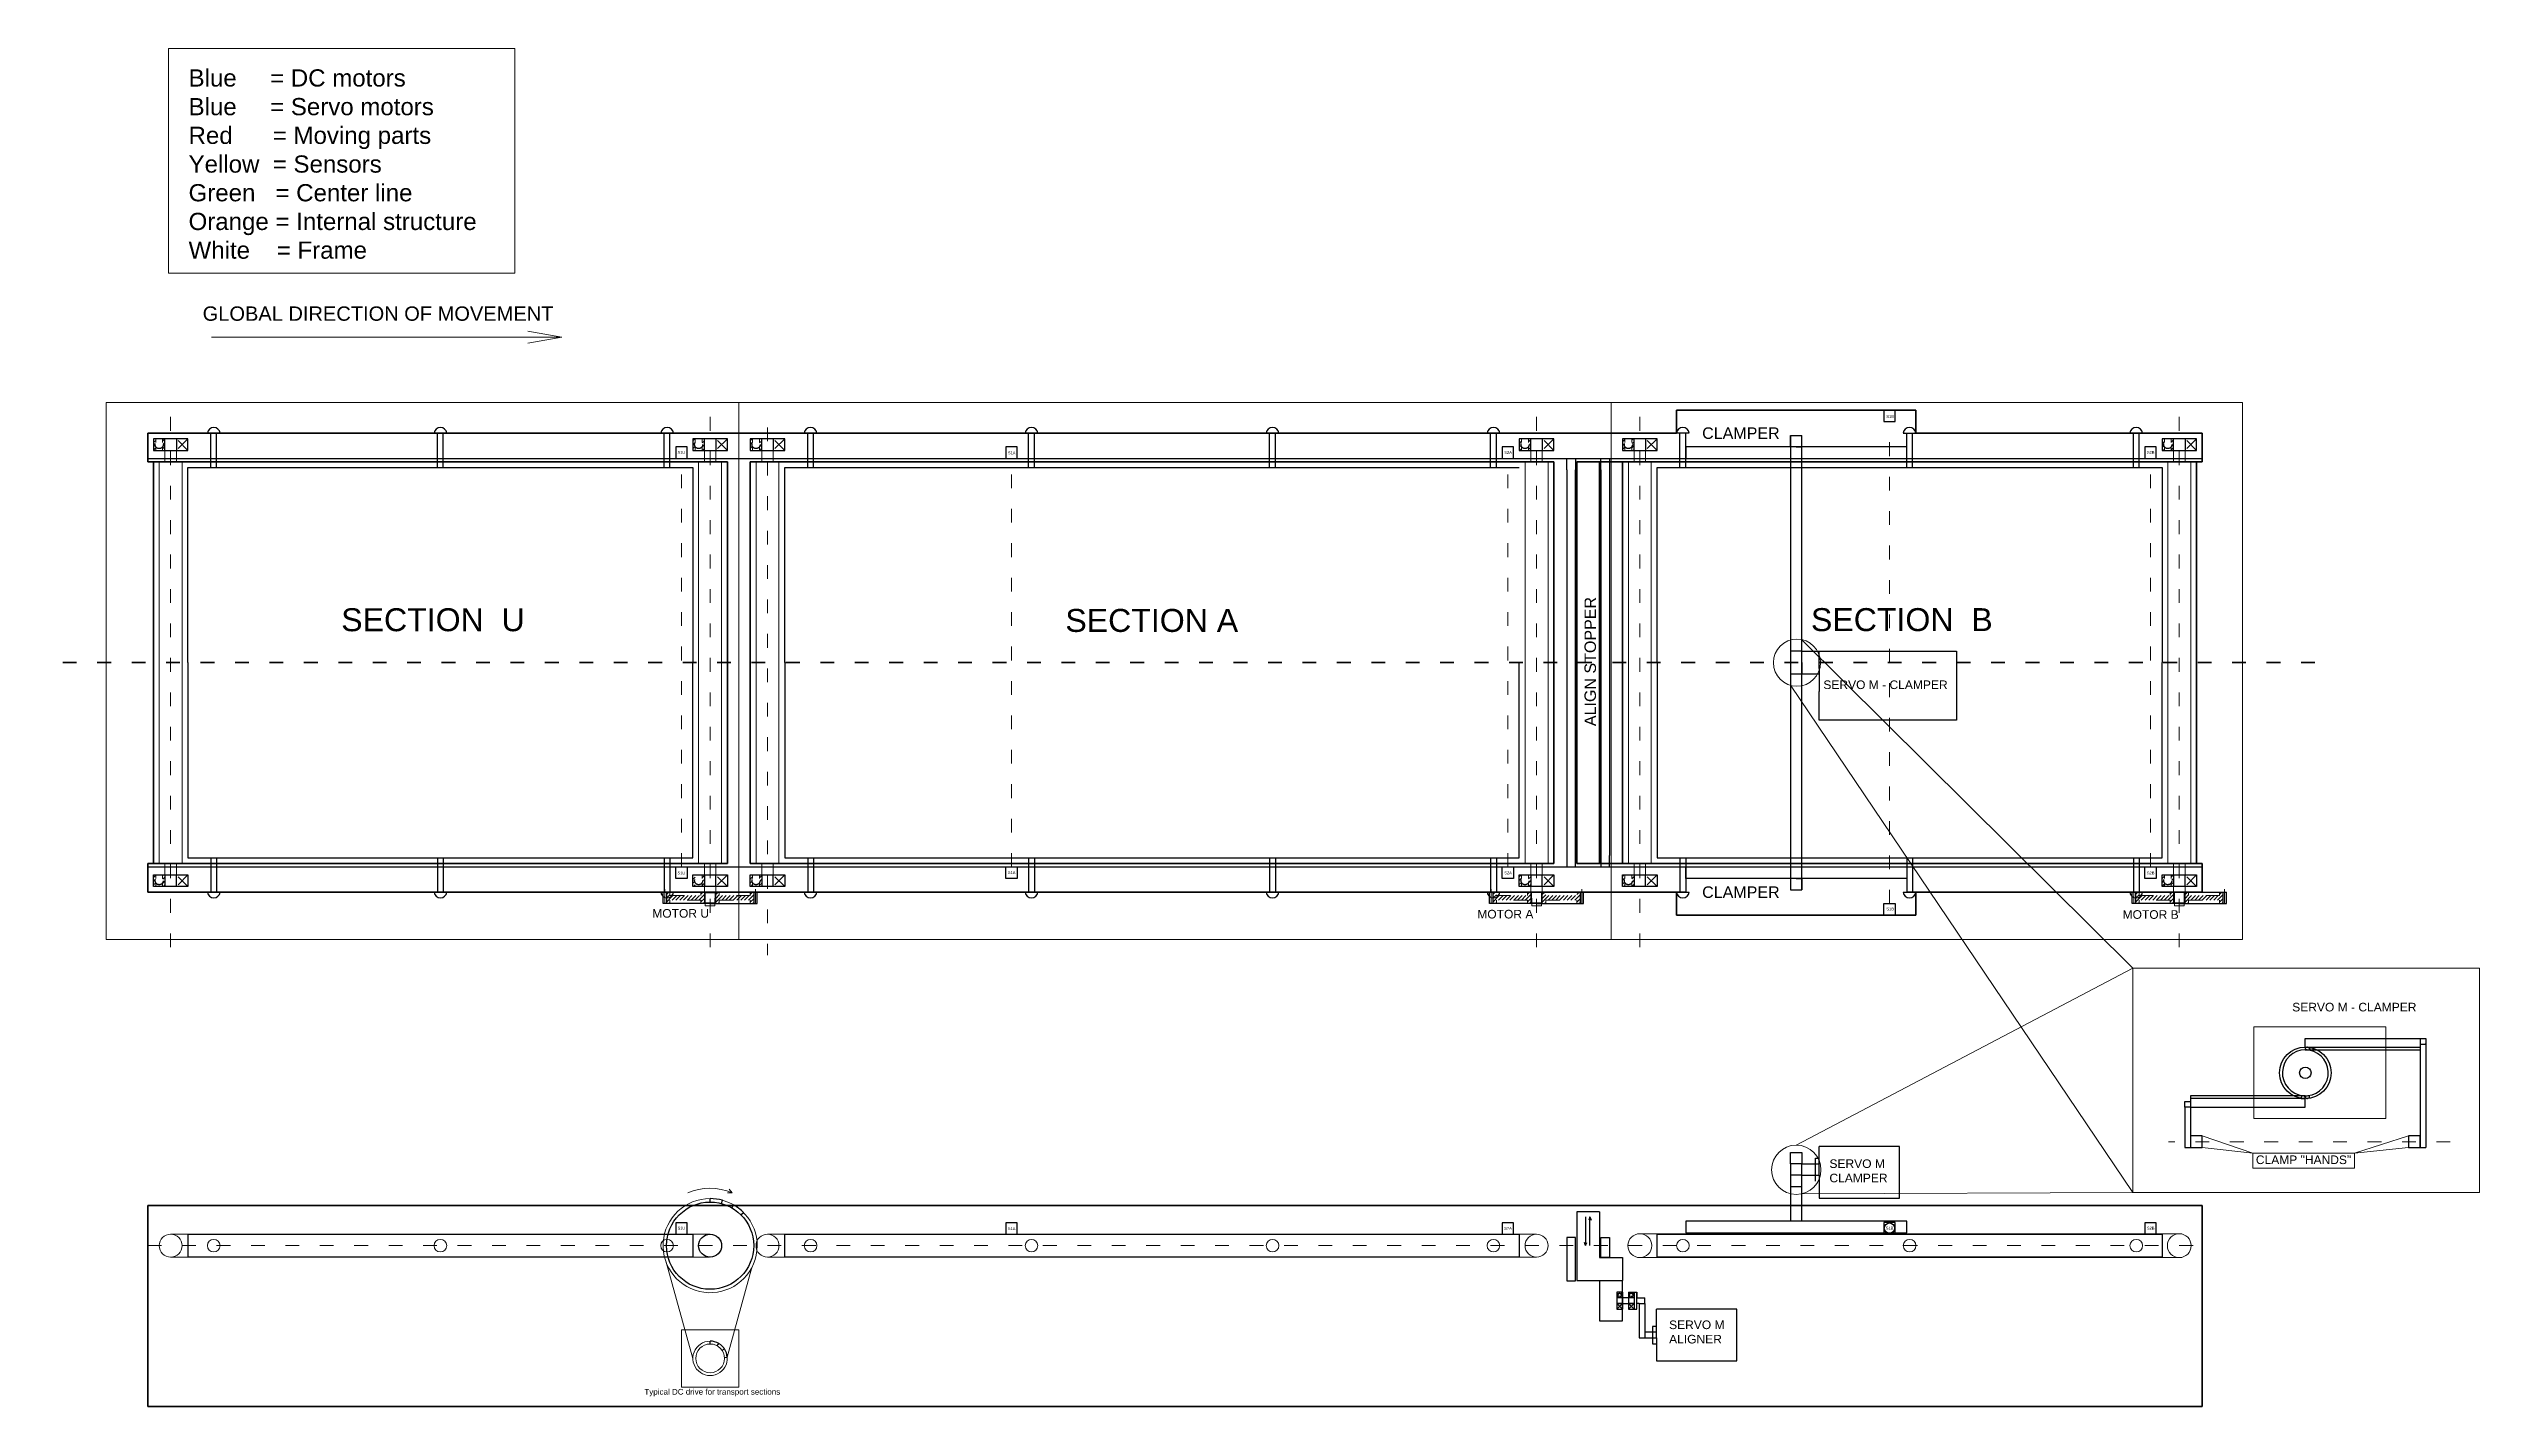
# Model space of a CAD drawing. Header units: millimetres. Extents: x 328 to 2445, y 474 to 1657.
import ezdxf

# ---------------------------------------------------------------- set-up
doc = ezdxf.new("R2010")
doc.units = ezdxf.units.MM
doc.linetypes.add('ACAD_ISO03W100', pattern=[30, 12, -18])
for name, color, linetype, true_color in [('CENTERLINE', 7, 'Continuous', 0x58ba48), ('DC_MOTORS', 7, 'Continuous', 0x7aafdf), ('INTERNAL_STRUCTURE', 7, 'Continuous', 0xf8991e), ('MOVING_PARTS', 7, 'Continuous', 0xcd2027), ('SECTION_BOUNDARY', 7, 'Continuous', 0x7aafdf), ('SENSORS', 7, 'Continuous', 0xedee99), ('SERVO_ACTUATORS', 7, 'Continuous', 0x293189)]:
    doc.layers.add(name, color=color, linetype=linetype, true_color=true_color)
doc.layers.add('FRAME', color=7, linetype='Continuous')
doc.layers.add('TEXT', color=7, linetype='Continuous')
doc.styles.get("Standard").update_dxf_attribs({"font": 'arial.ttf'})
pattern_1 = [(45, (-587.4137, -2201.1268), (-1.6613474, 1.6613474), [])]
pattern_2 = [(45, (692.5863, -2201.1268), (-1.6613474, 1.6613474), [])]
pattern_3 = [(45, (132.5863, -2201.1268), (-1.6613474, 1.6613474), [])]

msp = doc.modelspace()

# ---------------------------------------------------------------- texts
at = {"layer": 'TEXT', "lineweight": 20}
for s, width, heights, insert, char_height, attachment_point in [('{\\C143;\\c14659450;Blue     = }DC motors\\P{\\C159;\\c7222306;Blue}     = Servo motors^J{\\C1;Red      = }Moving parts^J{\\C51;\\c8516343;Yellow  = }Sensors{\\C51;\\c8516343;^J\\C114;\\c4758291;Green}   = Center line\\P{\\C30;\\c2005496;Orange} = Internal structure^JWhite    = Frame', 294.229, [170], (449.6, 1639.2), 15, 1), ('{\\C256;GLOBAL DIRECTION OF MOVEMENT}', 308.558, [0], (461.9, 1432.6), 12.5, 1), ('S1B', 7.045, [0], (1928.8, 1338), 2.5, 1), ('CLAMPER', 72.959, [10.3], (1768.3, 1327.2), 10, 1), ('{\\C256;S1U}', 10, [0], (875.6, 1306.7), 2.5, 1), ('{\\C256;S1A}', 10, [0], (1163.4, 1306.3), 2.5, 1), ('{\\C256;S2A}', 6.965, [0], (1595.9, 1306.6), 2.5, 1), ('{\\C256;S2B}', 6.532, [0], (2155.8, 1306.7), 2.5, 1), ('{\\C7;SECTION  U}', 158.169, [30.3], (582.6, 1169.6), 20, 1), ('{\\C7;SECTION A}', 158.169, [30.3], (1213.5, 1169), 20, 1), ('{\\C7;SECTION  B}', 158.169, [30.3], (1863.1, 1169.7), 20, 1), ('SERVO M - CLAMPER', 113.15, [14.3], (1873.9, 1106.7), 7.5, 1), ('S1U', 10, [0], (875.6, 937.6), 2.5, 7), ('S1A', 10, [0], (1163.4, 938), 2.5, 7), ('S2A', 6.965, [0], (1595.9, 937.8), 2.5, 7), ('S2B', 6.532, [2.59], (2155.8, 937.6), 2.5, 7), ('CLAMPER', 72.959, [10.3], (1768.3, 917.1), 10, 7), ('MOTOR U', 50.414, [0], (853.6, 907.5), 7.5, 1), ('MOTOR A', 51.537, [0], (1572.4, 906.8), 7.5, 1), ('S1B', 7.045, [0.996], (1928.8, 906.3), 2.5, 7), ('{\\C256;MOTOR B}', 49.426, [0], (2134.6, 906.5), 7.5, 1), ('{\\C256;SERVO M - CLAMPER}', 113.15, [14.3], (2282.4, 825.8), 7.5, 1), ('CLAMP "HANDS"', 88.213, [9.33], (2250.7, 692.8), 7.5, 1), ('S1U', 10, [0], (875.6, 630.7), 2.5, 1), ('S1A', 10, [0], (1163.4, 630.3), 2.5, 1), ('S2A', 6.965, [0], (1595.9, 630.5), 2.5, 1), ('S1B', 7.045, [2.59], (1928.3, 628.2), 2.5, 7), ('S2B', 6.532, [0], (2155.8, 630.7), 2.5, 1), ('{\\H2x;\\C256;Typical DC drive for transport sections}', 122.534, [10.8], (846.7, 489.4), 2.5, 1)]:
    msp.add_mtext_dynamic_manual_height_columns(s, width=width, gutter_width=12.5, heights=heights, dxfattribs=dict(at, insert=insert, char_height=char_height, attachment_point=attachment_point))
at = {"layer": 'TEXT', "color": 143, "lineweight": 20, "true_color": 0x7aafdf, "insert": (1665.8, 1066.9), "char_height": 10, "attachment_point": 1, "rotation": 90}
msp.add_mtext_dynamic_manual_height_columns('{\\C256;ALIGN STOPPER}', width=114.612, gutter_width=12.5, heights=[12.5], dxfattribs=at)
at = {"layer": 'TEXT', "lineweight": 30, "char_height": 7.5, "attachment_point": 1}
for s, width, heights, insert in [('SERVO M CLAMPER', 62.403, [28.9], (1879.2, 689.4)), ('SERVO M \\PALIGNER', 52.315, [28.7], (1739.5, 549))]:
    msp.add_mtext_dynamic_manual_height_columns(s, width=width, gutter_width=12.5, heights=heights, dxfattribs=dict(at, insert=insert))

# ---------------------------------------------------------------- hatches: boundary and pattern name
at = {"layer": 'DC_MOTORS', "linetype": 'ACAD_ISO03W100', "lineweight": 20, "true_color": 0x7aafdf}
h = msp.add_hatch(dxfattribs=at)
h.set_pattern_fill('ANSI31', color=143, scale=0.74)
h.set_pattern_definition(pattern_1)
h.paths.add_polyline_path([(899, 922.2), (896, 922.2), (896, 919.2), (870.8, 919.2, -0.248712), (866, 917.2), (866, 912.2), (869, 912.2), (869, 915.2), (896, 915.2), (896, 912.2), (899, 912.2)])
h.paths.add_polyline_path([(870.8, 919.2), (869, 919.2), (869, 922.2), (866, 922.2), (866, 917.2, 0.248712)], flags=17)
h = msp.add_hatch(dxfattribs=at)
h.set_pattern_fill('ANSI31', color=143, scale=0.74)
h.set_pattern_definition(pattern_1)
h.paths.add_polyline_path([(909, 922.2), (912, 922.2), (912, 919.2), (937.2, 919.2, 0.248712), (942, 917.2), (942, 912.2), (939, 912.2), (939, 915.2), (912, 915.2), (912, 912.2), (909, 912.2)])
h.paths.add_polyline_path([(937.2, 919.2), (939, 919.2), (939, 922.2), (942, 922.2), (942, 917.2, -0.248712)], flags=17)
h = msp.add_hatch(dxfattribs=at)
h.set_pattern_fill('ANSI31', color=143, scale=0.74)
h.set_pattern_definition(pattern_3)
h.paths.add_polyline_path([(1619, 922.2), (1616, 922.2), (1616, 919.2), (1590.8, 919.2, -0.248712), (1586, 917.2), (1586, 912.2), (1589, 912.2), (1589, 915.2), (1616, 915.2), (1616, 912.2), (1619, 912.2)])
h.paths.add_polyline_path([(1590.8, 919.2), (1589, 919.2), (1589, 922.2), (1586, 922.2), (1586, 917.2, 0.248712)], flags=17)
h = msp.add_hatch(dxfattribs=at)
h.set_pattern_fill('ANSI31', color=143, scale=0.74)
h.set_pattern_definition(pattern_3)
h.paths.add_polyline_path([(1629, 922.2), (1632, 922.2), (1632, 919.2), (1657.2, 919.2, 0.248712), (1662, 917.2), (1662, 912.2), (1659, 912.2), (1659, 915.2), (1632, 915.2), (1632, 912.2), (1629, 912.2)])
h.paths.add_polyline_path([(1657.2, 919.2), (1659, 919.2), (1659, 922.2), (1662, 922.2), (1662, 917.2, -0.248712)], flags=17)
h = msp.add_hatch(dxfattribs=at)
h.set_pattern_fill('ANSI31', color=143, scale=0.74)
h.set_pattern_definition(pattern_2)
h.paths.add_polyline_path([(2179, 922.2), (2176, 922.2), (2176, 919.2), (2150.8, 919.2, -0.248712), (2146, 917.2), (2146, 912.2), (2149, 912.2), (2149, 915.2), (2176, 915.2), (2176, 912.2), (2179, 912.2)])
h.paths.add_polyline_path([(2150.8, 919.2), (2149, 919.2), (2149, 922.2), (2146, 922.2), (2146, 917.2, 0.248712)], flags=17)
h = msp.add_hatch(dxfattribs=at)
h.set_pattern_fill('ANSI31', color=143, scale=0.74)
h.set_pattern_definition(pattern_2)
h.paths.add_polyline_path([(2189, 922.2), (2192, 922.2), (2192, 919.2), (2217.2, 919.2, 0.248712), (2222, 917.2), (2222, 912.2), (2219, 912.2), (2219, 915.2), (2192, 915.2), (2192, 912.2), (2189, 912.2)])
h.paths.add_polyline_path([(2217.2, 919.2), (2219, 919.2), (2219, 922.2), (2222, 922.2), (2222, 917.2, -0.248712)], flags=17)
at = {"layer": 'MOVING_PARTS', "lineweight": 20, "true_color": 0xcd2027}
h = msp.add_hatch(dxfattribs=at)
h.set_pattern_fill('ANSI31', color=242, scale=0.74)
h.set_pattern_definition(pattern_1)
h.paths.add_polyline_path([(421, 1317.2), (419, 1317.2), (419, 1315.2), (419, 1307.2), (421, 1307.2), (421, 1310.4, -0.136106), (420.5, 1312.2, -0.136106), (421, 1314)])
h.paths.add_polyline_path([(429, 1317.2), (427, 1317.2), (427, 1314, -0.136106), (427.5, 1312.2, -0.136106), (427, 1310.4), (427, 1307.2), (429, 1307.2)])
h.paths.add_polyline_path([(891, 1314), (891, 1317.2), (889, 1317.2), (889, 1315.2), (889, 1307.2), (891, 1307.2), (891, 1310.4, -0.136106), (890.5, 1312.2, -0.136106)])
h.paths.add_polyline_path([(899, 1317.2), (897, 1317.2), (897, 1314, -0.136106), (897.5, 1312.2, -0.136106), (897, 1310.4), (897, 1307.2), (899, 1307.2)])
h.paths.add_polyline_path([(940.5, 1312.2, -0.136106), (941, 1314), (941, 1317.2), (939, 1317.2), (939, 1315.2), (939, 1307.2), (941, 1307.2), (941, 1310.4, -0.136106)])
h.paths.add_polyline_path([(949, 1317.2), (947, 1317.2), (947, 1314, -0.136106), (947.5, 1312.2, -0.136106), (947, 1310.4), (947, 1307.2), (949, 1307.2)])
h.paths.add_polyline_path([(1700.5, 1312.2, -0.136106), (1701, 1314), (1701, 1317.2), (1699, 1317.2), (1699, 1315.2), (1699, 1307.2), (1701, 1307.2), (1701, 1310.4, -0.136106)])
h.paths.add_polyline_path([(1709, 1317.2), (1707, 1317.2), (1707, 1314, -0.136106), (1707.5, 1312.2, -0.136106), (1707, 1310.4), (1707, 1307.2), (1709, 1307.2)])
h.paths.add_polyline_path([(2171, 1310.4, -0.136106), (2170.5, 1312.2, -0.136106), (2171, 1314), (2171, 1317.2), (2169, 1317.2), (2169, 1315.2), (2169, 1307.2), (2171, 1307.2)])
h.paths.add_polyline_path([(2179, 1317.2), (2177, 1317.2), (2177, 1314, -0.136106), (2177.5, 1312.2, -0.136106), (2177, 1310.4), (2177, 1307.2), (2179, 1307.2)])
h = msp.add_hatch(dxfattribs=at)
h.set_pattern_fill('ANSI31', color=242, scale=0.74)
h.paths.add_polyline_path([(1611, 1317.2), (1609, 1317.2), (1609, 1315.2), (1609, 1307.2), (1611, 1307.2), (1611, 1310.4, -0.136106), (1610.5, 1312.2, -0.136106), (1611, 1314)])
h.paths.add_polyline_path([(1617, 1314, -0.136106), (1617.5, 1312.2, -0.136106), (1617, 1310.4), (1617, 1307.2), (1619, 1307.2), (1619, 1317.2), (1617, 1317.2)])
h = msp.add_hatch(dxfattribs=at)
h.set_pattern_fill('ANSI31', color=242, scale=0.74)
h.set_pattern_definition(pattern_1)
h.paths.add_polyline_path([(421, 927.2), (419, 927.2), (419, 929.2), (419, 937.2), (421, 937.2), (421, 934, 0.136106), (420.5, 932.2, 0.136106), (421, 930.4)])
h.paths.add_polyline_path([(429, 927.2), (427, 927.2), (427, 930.4, 0.136106), (427.5, 932.2, 0.136106), (427, 934), (427, 937.2), (429, 937.2)])
h.paths.add_polyline_path([(891, 930.4), (891, 927.2), (889, 927.2), (889, 929.2), (889, 937.2), (891, 937.2), (891, 934, 0.136106), (890.5, 932.2, 0.136106)])
h.paths.add_polyline_path([(899, 927.2), (897, 927.2), (897, 930.4, 0.136106), (897.5, 932.2, 0.136106), (897, 934), (897, 937.2), (899, 937.2)])
h.paths.add_polyline_path([(940.5, 932.2, 0.136106), (941, 930.4), (941, 927.2), (939, 927.2), (939, 929.2), (939, 937.2), (941, 937.2), (941, 934, 0.136106)])
h.paths.add_polyline_path([(949, 927.2), (947, 927.2), (947, 930.4, 0.136106), (947.5, 932.2, 0.136106), (947, 934), (947, 937.2), (949, 937.2)])
h.paths.add_polyline_path([(1700.5, 932.2, 0.136106), (1701, 930.4), (1701, 927.2), (1699, 927.2), (1699, 929.2), (1699, 937.2), (1701, 937.2), (1701, 934, 0.136106)])
h.paths.add_polyline_path([(1709, 927.2), (1707, 927.2), (1707, 930.4, 0.136106), (1707.5, 932.2, 0.136106), (1707, 934), (1707, 937.2), (1709, 937.2)])
h.paths.add_polyline_path([(2171, 934, 0.136106), (2170.5, 932.2, 0.136106), (2171, 930.4), (2171, 927.2), (2169, 927.2), (2169, 929.2), (2169, 937.2), (2171, 937.2)])
h.paths.add_polyline_path([(2179, 927.2), (2177, 927.2), (2177, 930.4, 0.136106), (2177.5, 932.2, 0.136106), (2177, 934), (2177, 937.2), (2179, 937.2)])
at = {"layer": 'MOVING_PARTS', "linetype": 'ACAD_ISO03W100', "lineweight": 20, "true_color": 0xcd2027}
h = msp.add_hatch(dxfattribs=at)
h.set_pattern_fill('ANSI31', color=242, scale=0.74)
h.set_pattern_definition(pattern_1)
h.paths.add_polyline_path([(1619, 927.2), (1617, 927.2), (1617, 930.4, 0.136106), (1617.5, 932.2, 0.136106), (1617, 934), (1617, 937.2), (1619, 937.2)])
h.paths.add_polyline_path([(1611, 927.2), (1609, 927.2), (1609, 937.2), (1611, 937.2), (1611, 934, 0.136106), (1610.5, 932.2, 0.136106), (1611, 930.4)])
at = {"layer": 'MOVING_PARTS', "lineweight": 20, "true_color": 0xcd2027}
h = msp.add_hatch(dxfattribs=at)
h.set_pattern_fill('ANSI31', color=242, scale=0.5)
h.set_pattern_definition([(45, (-587.4137, -2181.9089), (-1.122532, 1.122532), [])])
h.paths.add_polyline_path([(1696.5, 573.8), (1694, 573.8), (1694, 572.3), (1695.4, 572.3, -0.447214), (1697.6, 572.3), (1699, 572.3), (1699, 573.8)])
h.paths.add_polyline_path([(1694, 570.3), (1694, 568.8), (1699, 568.8), (1699, 570.3), (1697.6, 570.3, -0.447214), (1695.4, 570.3)])
h = msp.add_hatch(dxfattribs=at)
h.set_pattern_fill('ANSI31', color=242, scale=0.5)
h.set_pattern_definition([(45, (-577.4137, -2181.9089), (-1.122532, 1.122532), [])])
h.paths.add_polyline_path([(1709, 573.8), (1706.5, 573.8), (1704, 573.8), (1704, 572.3), (1705.4, 572.3, -0.447214), (1707.6, 572.3), (1709, 572.3)])
h.paths.add_polyline_path([(1709, 570.3), (1707.6, 570.3, -0.447214), (1705.4, 570.3), (1704, 570.3), (1704, 568.8), (1709, 568.8)])

# ---------------------------------------------------------------- linework, layer by layer
at = {"color": 143, "lineweight": 20, "true_color": 0x7aafdf}
for p, q in [((469.6, 1405.8), (774.8, 1405.8)), ((774.8, 1405.8), (745.3, 1411.1)), ((774.8, 1405.8), (745.3, 1400.5))]:
    msp.add_line(p, q, dxfattribs=at)
at = {"lineweight": 20, "transparency": 33554495}
for p, q in [((2143.6, 856.1), (1855.2, 1142.2)), ((1845.2, 1102.5), (2143.6, 660.4)), ((1850.3, 701.8), (2143.6, 856.1)), ((2248.1, 694.9), (2203.8, 709.8)), ((2203.8, 699.8), (2248.1, 694.9)), ((2336.6, 694.9), (2383.8, 709.8)), ((2383.8, 699.8), (2336.6, 694.9)), ((1855.2, 659.3), (2143.6, 660.4))]:
    msp.add_line(p, q, dxfattribs=at)
at = {"color": 114, "linetype": 'ACAD_ISO03W100', "lineweight": 20, "true_color": 0x139b48}
msp.add_line((2420.1, 704.8), (2174.6, 704.8), dxfattribs=at)
at = {"color": 242, "lineweight": 30, "true_color": 0xcd2027}
for p, q in [((1666.8, 639.2), (1666.8, 614.2)), ((1670.5, 639.2), (1669.5, 636.3)), ((1670.5, 614.2), (1670.5, 639.2)), ((1670.5, 639.2), (1671.6, 636.3)), ((1666.8, 614.2), (1665.7, 617)), ((1666.8, 614.2), (1667.8, 617))]:
    msp.add_line(p, q, dxfattribs=at)
at = {"lineweight": 20, "transparency": 33554495}
for points in [[(432.1, 1461.6), (734, 1461.6), (734, 1657.2), (432.1, 1657.2)], [(2143.6, 660.4), (2445.5, 660.4), (2445.5, 856.1), (2143.6, 856.1)], [(2248.1, 694.9), (2336.6, 694.9), (2336.6, 681.7), (2248.1, 681.7)]]:
    msp.add_lwpolyline(points, close=True, dxfattribs=at)
at = {"color": 143, "lineweight": 20, "true_color": 0x7aafdf}
for centre, radius in [((1624, 614.2), 10), ((2184, 614.2), 10.4)]:
    msp.add_circle(centre, radius, dxfattribs=at)
at = {"layer": 'CENTERLINE', "color": 85, "linetype": 'ACAD_ISO03W100', "lineweight": 20, "true_color": 0x58ba48}
for p, q in [((434, 1336.3), (434, 867.2)), ((904, 1336.3), (904, 867.2)), ((1624, 1336.3), (1624, 867.2)), ((1714, 1336.3), (1714, 867.2)), ((2184, 1336.3), (2184, 867.2)), ((954, 1327.2), (954, 867.2)), ((864.5, 924.9), (864.5, 908.3)), ((943.5, 924.9), (943.5, 908.3)), ((2144.5, 924.9), (2144.5, 908.3)), ((414, 614.2), (2204, 614.2))]:
    msp.add_line(p, q, dxfattribs=at)
at = {"layer": 'CENTERLINE', "color": 85, "linetype": 'ACAD_ISO03W100', "lineweight": 35, "true_color": 0x58ba48}
msp.add_line((2302.1, 1122.2), (327.7, 1122.2), dxfattribs=at)
at = {"layer": 'DC_MOTORS', "color": 143, "lineweight": 20, "true_color": 0x7aafdf}
for p, q in [((929, 947.2), (929, 881.1)), ((2149, 919.2), (2149, 922.2)), ((2219, 919.2), (2219, 922.2)), ((879, 541), (929, 541)), ((879, 491), (879, 541)), ((929, 541), (929, 491)), ((929, 491), (879, 491))]:
    msp.add_line(p, q, dxfattribs=at)
at = {"layer": 'DC_MOTORS', "color": 143, "lineweight": 30, "true_color": 0x7aafdf}
for p, q in [((863, 912.2), (863, 922.2)), ((904, 922.2), (863, 922.2)), ((904, 912.2), (863, 912.2)), ((866, 922.2), (866, 912.2)), ((904, 922.2), (945, 922.2)), ((904, 912.2), (945, 912.2)), ((942, 922.2), (942, 912.2)), ((945, 912.2), (945, 922.2)), ((1624, 922.2), (1583, 922.2)), ((1583, 912.2), (1583, 922.2)), ((1624, 912.2), (1583, 912.2)), ((1586, 922.2), (1586, 912.2)), ((1624, 922.2), (1665, 922.2)), ((1624, 912.2), (1665, 912.2)), ((1662, 922.2), (1662, 912.2)), ((1665, 912.2), (1665, 922.2)), ((2184, 922.2), (2143, 922.2)), ((2143, 912.2), (2143, 922.2)), ((2184, 912.2), (2143, 912.2)), ((2146, 922.2), (2146, 912.2)), ((2184, 922.2), (2225, 922.2)), ((2184, 912.2), (2225, 912.2)), ((2222, 922.2), (2222, 912.2)), ((2225, 912.2), (2225, 922.2))]:
    msp.add_line(p, q, dxfattribs=at)
at = {"layer": 'DC_MOTORS', "color": 143, "linetype": 'ACAD_ISO03W100', "lineweight": 20, "true_color": 0x7aafdf}
for p, q in [((869, 922.2), (869, 919.2)), ((869, 919.2), (896, 919.2)), ((896, 915.2), (869, 915.2)), ((869, 912.2), (869, 915.2)), ((896, 919.2), (896, 922.2)), ((896, 912.2), (896, 915.2)), ((899, 912.2), (896, 912.2)), ((899, 922.2), (899, 912.2)), ((899, 922.2), (899.7, 921.5)), ((899, 912.2), (899.8, 912.8)), ((899.7, 921.5), (899.8, 912.8)), ((899.7, 921.5), (904, 921.5)), ((899.8, 912.8), (904, 912.8)), ((899.8, 912.8), (899.8, 910.2)), ((908.3, 921.5), (904, 921.5)), ((908.2, 912.8), (904, 912.8)), ((908.3, 921.5), (908.2, 912.8)), ((909, 912.2), (908.2, 912.8)), ((908.2, 912.8), (908.2, 910.2)), ((909, 922.2), (908.3, 921.5)), ((909, 922.2), (909, 912.2)), ((909, 912.2), (912, 912.2)), ((912, 919.2), (912, 922.2)), ((939, 919.2), (912, 919.2)), ((912, 912.2), (912, 915.2)), ((912, 915.2), (939, 915.2)), ((939, 922.2), (939, 919.2)), ((939, 912.2), (939, 915.2)), ((1589, 919.2), (1616, 919.2)), ((1616, 915.2), (1589, 915.2)), ((1589, 912.2), (1589, 915.2)), ((1616, 919.2), (1616, 922.2)), ((1616, 912.2), (1616, 915.2)), ((1619, 912.2), (1616, 912.2)), ((1619, 922.2), (1619, 912.2)), ((1619.7, 921.5), (1619, 922.2)), ((1619, 912.2), (1619.8, 912.8)), ((1619.7, 921.5), (1619.8, 912.8)), ((1619.8, 912.8), (1624, 912.8)), ((1619.8, 912.8), (1619.8, 910.2)), ((1628.2, 912.8), (1624, 912.8)), ((1628.3, 921.5), (1628.2, 912.8)), ((1629, 912.2), (1628.2, 912.8)), ((1628.2, 912.8), (1628.2, 910.2)), ((1628.3, 921.5), (1629, 922.2)), ((1629, 922.2), (1629, 912.2)), ((1629, 912.2), (1632, 912.2)), ((1632, 912.2), (1632, 915.2)), ((1632, 915.2), (1659, 915.2)), ((1659, 912.2), (1659, 915.2)), ((2149, 919.2), (2176, 919.2)), ((2176, 915.2), (2149, 915.2)), ((2149, 912.2), (2149, 915.2)), ((2176, 919.2), (2176, 922.2)), ((2176, 912.2), (2176, 915.2)), ((2179, 912.2), (2176, 912.2)), ((2179, 922.2), (2179, 912.2)), ((2179.7, 921.5), (2179, 922.2)), ((2179, 912.2), (2179.8, 912.8)), ((2179.7, 921.5), (2179.8, 912.8)), ((2179.8, 912.8), (2184, 912.8)), ((2179.8, 912.8), (2179.8, 910.2)), ((2188.2, 912.8), (2184, 912.8)), ((2188.3, 921.5), (2188.2, 912.8)), ((2189, 912.2), (2188.2, 912.8)), ((2188.2, 912.8), (2188.2, 910.2)), ((2188.3, 921.5), (2189, 922.2)), ((2189, 922.2), (2189, 912.2)), ((2189, 912.2), (2192, 912.2)), ((2192, 919.2), (2192, 922.2)), ((2219, 919.2), (2192, 919.2)), ((2192, 912.2), (2192, 915.2)), ((2192, 915.2), (2219, 915.2)), ((2219, 912.2), (2219, 915.2)), ((899.8, 910.2), (904, 910.2)), ((908.2, 910.2), (904, 910.2)), ((1619.8, 910.2), (1624, 910.2)), ((1628.2, 910.2), (1624, 910.2)), ((2179.8, 910.2), (2184, 910.2)), ((2188.2, 910.2), (2184, 910.2))]:
    msp.add_line(p, q, dxfattribs=at)
at = {"layer": 'DC_MOTORS', "color": 242, "lineweight": 20, "true_color": 0xcd2027}
for p, q in [((899, 912.2), (899, 922.2)), ((904, 912.2), (899, 912.2)), ((904, 912.2), (909, 912.2)), ((909, 912.2), (909, 922.2)), ((1619, 912.2), (1619, 922.2)), ((1624, 912.2), (1619, 912.2)), ((1624, 912.2), (1629, 912.2)), ((2179, 912.2), (2179, 922.2)), ((2184, 912.2), (2179, 912.2)), ((2184, 912.2), (2189, 912.2)), ((2189, 912.2), (2189, 922.2))]:
    msp.add_line(p, q, dxfattribs=at)
at = {"layer": 'DC_MOTORS', "color": 85, "linetype": 'ACAD_ISO03W100', "lineweight": 20, "true_color": 0x58ba48}
for p, q in [((1584.5, 924.9), (1584.5, 908.3)), ((1663.5, 924.9), (1663.5, 908.3)), ((2223.5, 924.9), (2223.5, 908.3))]:
    msp.add_line(p, q, dxfattribs=at)
at = {"layer": 'DC_MOTORS', "color": 242, "linetype": 'ACAD_ISO03W100', "lineweight": 20, "true_color": 0xcd2027}
msp.add_line((2179, 922.2), (2189, 922.2), dxfattribs=at)
at = {"layer": 'DC_MOTORS', "color": 85, "lineweight": 20, "true_color": 0x58ba48}
for q in [(919.2, 660.2), (920.5, 663.3)]:
    msp.add_line((923.2, 660.3), q, dxfattribs=at)
at = {"layer": 'DC_MOTORS', "color": 242, "lineweight": 30, "true_color": 0xcd2027}
for p, q in [((904, 652.2), (904, 655.2)), ((914, 650.8), (914.8, 653.7)), ((922.8, 647.1), (924.3, 649.7)), ((930.9, 641), (933, 643.1)), ((904, 528.5), (904, 531)), ((910.2, 526.8), (911.5, 529)), ((914.4, 523), (916.4, 524.4)), ((916.5, 516.8), (918.9, 517))]:
    msp.add_line(p, q, dxfattribs=at)
at = {"layer": 'DC_MOTORS', "color": 251, "lineweight": 20, "true_color": 0x636466}
for p, q in [((865.6, 599.8), (889, 516)), ((918.9, 517), (940.4, 595.2))]:
    msp.add_line(p, q, dxfattribs=at)
at = {"layer": 'DC_MOTORS', "color": 143, "lineweight": 30, "true_color": 0x7aafdf}
msp.add_circle((904, 614.2), 38, dxfattribs=at)
at = {"layer": 'DC_MOTORS', "color": 143, "lineweight": 20, "true_color": 0x7aafdf}
msp.add_circle((904, 516), 12.5, dxfattribs=at)
at = {"layer": 'DC_MOTORS', "color": 85, "lineweight": 20, "true_color": 0x58ba48}
msp.add_arc((904, 614.2), 50, 67.4038, 112.9768, dxfattribs=at)
at = {"layer": 'DC_MOTORS', "color": 143, "lineweight": 20, "true_color": 0x7aafdf}
for centre, radius, start, end in [((904, 614.2), 41, 90, 74.7392), ((904, 516), 15, 90, 3.9679), ((904, 516), 15, 33.9556, 60.0122)]:
    msp.add_arc(centre, radius, start, end, dxfattribs=at)
at = {"layer": 'DC_MOTORS', "color": 242, "lineweight": 30, "true_color": 0xcd2027}
for centre, radius, start, end in [((904, 614.2), 41, 74.7392, 90), ((904, 614.2), 41, 44.9882, 60.249), ((904, 516), 15, 60.0122, 90), ((904, 516), 15, 3.9679, 33.9556)]:
    msp.add_arc(centre, radius, start, end, dxfattribs=at)
at = {"layer": 'FRAME', "lineweight": 35}
for p, q in [((1746, 1322.2), (1746, 1342.2)), ((1746, 1342.2), (1954.5, 1342.2)), ((1954.5, 1342.2), (1954.5, 1322.2)), ((414, 1322.2), (414, 1297.2)), ((1746, 1322.2), (414, 1322.2)), ((2204, 1322.2), (1954.5, 1322.2)), ((2204, 1297.2), (2204, 1322.2)), ((414, 1297.2), (919, 1297.2)), ((419, 1122.2), (419, 1297.2)), ((919, 1297.2), (919, 1122.2)), ((939, 1297.2), (1639, 1297.2)), ((939, 1122.2), (939, 1297.2)), ((1639, 1297.2), (1639, 1122.2)), ((1699, 1122.2), (1699, 1297.2)), ((1699, 1297.2), (2204, 1297.2)), ((2199, 1297.2), (2199, 1122.2)), ((419, 1122.2), (419, 947.2)), ((919, 947.2), (919, 1122.2)), ((939, 1122.2), (939, 947.2)), ((1639, 947.2), (1639, 1122.2)), ((1699, 1122.2), (1699, 947.2)), ((2199, 947.2), (2199, 1122.2)), ((414, 947.2), (919, 947.2)), ((414, 922.2), (414, 947.2)), ((939, 947.2), (1639, 947.2)), ((1699, 947.2), (2204, 947.2)), ((2204, 947.2), (2204, 922.2)), ((929, 922.2), (414, 922.2)), ((1754, 922.2), (929, 922.2)), ((1746, 922.2), (1746, 902.2)), ((2204, 922.2), (1946.5, 922.2)), ((1954.5, 902.2), (1954.5, 922.2)), ((1746, 902.2), (1954.5, 902.2)), ((414, 649.2), (414, 474.2)), ((414, 649.2), (2204, 649.2)), ((2204, 649.2), (2204, 474.2)), ((414, 474.2), (2204, 474.2))]:
    msp.add_line(p, q, dxfattribs=at)
at = {"layer": 'FRAME', "lineweight": 25}
for p, q in [((414, 1300.2), (1754, 1300.2)), ((1946.5, 1300.2), (2204, 1300.2)), ((414, 944.2), (1754, 944.2)), ((1946.5, 944.2), (2204, 944.2))]:
    msp.add_line(p, q, dxfattribs=at)
at = {"layer": 'INTERNAL_STRUCTURE', "color": 30, "lineweight": 25, "true_color": 0xf8991e}
for p, q in [((466, 1322.2), (477, 1322.2)), ((469, 1292.2), (469, 1322.2)), ((474, 1292.2), (474, 1322.2)), ((663.5, 1322.2), (674.5, 1322.2)), ((666.5, 1292.2), (666.5, 1322.2)), ((671.5, 1292.2), (671.5, 1322.2)), ((861, 1322.2), (872, 1322.2)), ((864, 1292.2), (864, 1322.2)), ((869, 1292.2), (869, 1322.2)), ((986, 1322.2), (997, 1322.2)), ((989, 1292.2), (989, 1322.2)), ((994, 1292.2), (994, 1322.2)), ((1178.5, 1322.2), (1189.5, 1322.2)), ((1181.5, 1292.2), (1181.5, 1322.2)), ((1186.5, 1292.2), (1186.5, 1322.2)), ((1388.5, 1322.2), (1399.5, 1322.2)), ((1391.5, 1292.2), (1391.5, 1322.2)), ((1396.5, 1292.2), (1396.5, 1322.2)), ((1581, 1322.2), (1592, 1322.2)), ((1584, 1292.2), (1584, 1322.2)), ((1589, 1292.2), (1589, 1322.2)), ((1757, 1322.2), (1746, 1322.2)), ((1749, 1292.2), (1749, 1322.2)), ((1754, 1292.2), (1754, 1322.2)), ((1943.5, 1322.2), (1954.5, 1322.2)), ((1946.5, 1292.2), (1946.5, 1322.2)), ((1951.5, 1292.2), (1951.5, 1322.2)), ((2141, 1322.2), (2152, 1322.2)), ((2144, 1292.2), (2144, 1322.2)), ((2149, 1292.2), (2149, 1322.2)), ((449, 1122.2), (449, 1292.2)), ((449, 1292.2), (889, 1292.2)), ((889, 1292.2), (889, 1122.2)), ((969, 1122.2), (969, 1292.2)), ((969, 1292.2), (1609, 1292.2)), ((1729, 1122.2), (1729, 1292.2)), ((1729, 1292.2), (2169, 1292.2)), ((2169, 1292.2), (2169, 1122.2)), ((449, 1122.2), (449, 952.2)), ((889, 952.2), (889, 1122.2)), ((969, 1122.2), (969, 952.2)), ((1609, 952.2), (1609, 1122.2)), ((1729, 1122.2), (1729, 952.2)), ((2169, 952.2), (2169, 1122.2)), ((449, 952.2), (889, 952.2)), ((469, 952.2), (469, 922.2)), ((474, 952.2), (474, 922.2)), ((666.5, 952.2), (666.5, 922.2)), ((671.5, 952.2), (671.5, 922.2)), ((864, 952.2), (864, 922.2)), ((869, 952.2), (869, 922.2)), ((969, 952.2), (1609, 952.2)), ((989, 952.2), (989, 922.2)), ((994, 952.2), (994, 922.2)), ((1181.5, 952.2), (1181.5, 922.2)), ((1186.5, 952.2), (1186.5, 922.2)), ((1391.5, 952.2), (1391.5, 922.2)), ((1396.5, 952.2), (1396.5, 922.2)), ((1584, 952.2), (1584, 922.2)), ((1589, 952.2), (1589, 922.2)), ((1729, 952.2), (2169, 952.2)), ((1749, 952.2), (1749, 922.2)), ((1754, 952.2), (1754, 922.2)), ((1946.5, 952.2), (1946.5, 922.2)), ((1951.5, 952.2), (1951.5, 922.2)), ((2144, 952.2), (2144, 922.2)), ((2149, 952.2), (2149, 922.2)), ((466, 922.2), (477, 922.2)), ((663.5, 922.2), (674.5, 922.2)), ((861, 922.2), (872, 922.2)), ((986, 922.2), (997, 922.2)), ((1178.5, 922.2), (1189.5, 922.2)), ((1388.5, 922.2), (1399.5, 922.2)), ((1581, 922.2), (1592, 922.2)), ((1746, 922.2), (1757, 922.2)), ((1943.5, 922.2), (1954.5, 922.2)), ((2141, 922.2), (2152, 922.2)), ((449, 624.2), (449, 604.2)), ((449, 624.2), (889, 624.2)), ((889, 624.2), (889, 604.2)), ((969, 624.2), (1609, 624.2)), ((969, 604.2), (969, 624.2)), ((1609, 624.2), (1609, 604.2)), ((1729, 624.2), (2169, 624.2)), ((1729, 604.2), (1729, 624.2)), ((2169, 624.2), (2169, 604.2)), ((889, 604.2), (449, 604.2)), ((1609, 604.2), (969, 604.2)), ((2169, 604.2), (1729, 604.2))]:
    msp.add_line(p, q, dxfattribs=at)
at = {"layer": 'INTERNAL_STRUCTURE', "color": 30, "lineweight": 30, "true_color": 0xf8991e}
for p, q in [((1650.5, 1290.2), (1650.5, 1300.2)), ((1650.5, 1300.2), (1658, 1300.2)), ((1658, 1300.2), (1658, 1290.2)), ((1680, 1290.2), (1680, 1300.2)), ((1680, 1300.2), (1687.5, 1300.2)), ((1687.5, 1300.2), (1687.5, 1290.2)), ((1650.5, 1290.2), (1650.5, 954.2)), ((1658, 954.2), (1658, 1290.2)), ((1680, 1290.2), (1680, 954.2)), ((1687.5, 1290.2), (1687.5, 954.2)), ((1650.5, 954.2), (1650.5, 944.2)), ((1658, 944.2), (1658, 954.2)), ((1680, 954.2), (1680, 944.2)), ((1687.5, 944.2), (1687.5, 954.2)), ((1650.5, 944.2), (1658, 944.2)), ((1680, 944.2), (1687.5, 944.2)), ((1658, 621.2), (1650.5, 621.2)), ((1650.5, 621.2), (1650.5, 583.7)), ((1658, 583.7), (1658, 621.2)), ((1680, 614.2), (1680, 621.2)), ((1680, 621.2), (1687.5, 621.2)), ((1687.5, 621.2), (1687.5, 603.8)), ((1680, 603.8), (1680, 614.2)), ((1687.5, 603.8), (1680, 603.8)), ((1650.5, 583.7), (1658, 583.7))]:
    msp.add_line(p, q, dxfattribs=at)
at = {"layer": 'INTERNAL_STRUCTURE', "color": 30, "lineweight": 20, "true_color": 0xf8991e}
for centre in [(471.5, 614.2), (669, 614.2), (866.5, 614.2), (991.5, 614.2), (1184, 614.2), (1394, 614.2), (1586.5, 614.2), (1751.5, 614.2), (1949, 614.2), (2146.5, 614.2)]:
    msp.add_circle(centre, 5.5, dxfattribs=at)
at = {"layer": 'INTERNAL_STRUCTURE', "color": 30, "lineweight": 25, "true_color": 0xf8991e}
for centre, start, end in [((471.5, 1321.7), 5.1944, 174.8056), ((669, 1321.7), 5.1944, 174.8056), ((866.5, 1321.7), 5.1944, 174.8056), ((991.5, 1321.7), 5.1944, 174.8056), ((1184, 1321.7), 5.1944, 174.8056), ((1394, 1321.7), 5.1944, 174.8056), ((1586.5, 1321.7), 5.1944, 174.8056), ((1751.5, 1321.7), 5.1944, 174.8056), ((1949, 1321.7), 5.1944, 174.8056), ((2146.5, 1321.7), 5.1944, 174.8056), ((471.5, 922.7), 185.1944, 354.8056), ((669, 922.7), 185.1944, 354.8056), ((866.5, 922.7), 185.1944, 354.8056), ((991.5, 922.7), 185.1944, 354.8056), ((1184, 922.7), 185.1944, 354.8056), ((1394, 922.7), 185.1944, 354.8056), ((1586.5, 922.7), 185.1944, 354.8056), ((1751.5, 922.7), 185.1944, 354.8056), ((1949, 922.7), 185.1944, 354.8056), ((2146.5, 922.7), 185.1944, 354.8056)]:
    msp.add_arc(centre, 5.52, start, end, dxfattribs=at)
at = {"layer": 'MOVING_PARTS', "color": 242, "lineweight": 30, "true_color": 0xcd2027}
for p, q in [((449, 1317.2), (419, 1317.2)), ((419, 1317.2), (419, 1307.2)), ((429, 1307.2), (429, 1317.2)), ((439, 1317.2), (439, 1307.2)), ((449, 1307.2), (449, 1317.2)), ((919, 1317.2), (889, 1317.2)), ((889, 1317.2), (889, 1307.2)), ((899, 1307.2), (899, 1317.2)), ((909, 1317.2), (909, 1307.2)), ((919, 1307.2), (919, 1317.2)), ((969, 1317.2), (939, 1317.2)), ((939, 1317.2), (939, 1307.2)), ((949, 1307.2), (949, 1317.2)), ((959, 1317.2), (959, 1307.2)), ((969, 1307.2), (969, 1317.2)), ((1639, 1317.2), (1609, 1317.2)), ((1609, 1317.2), (1609, 1307.2)), ((1619, 1307.2), (1619, 1317.2)), ((1629, 1317.2), (1629, 1307.2)), ((1639, 1307.2), (1639, 1317.2)), ((1729, 1317.2), (1699, 1317.2)), ((1699, 1317.2), (1699, 1307.2)), ((1709, 1307.2), (1709, 1317.2)), ((1719, 1317.2), (1719, 1307.2)), ((1729, 1307.2), (1729, 1317.2)), ((2199, 1317.2), (2169, 1317.2)), ((2169, 1317.2), (2169, 1307.2)), ((2179, 1307.2), (2179, 1317.2)), ((2189, 1317.2), (2189, 1307.2)), ((2199, 1307.2), (2199, 1317.2)), ((419, 1307.2), (449, 1307.2)), ((889, 1307.2), (919, 1307.2)), ((939, 1307.2), (969, 1307.2)), ((1609, 1307.2), (1639, 1307.2)), ((1699, 1307.2), (1729, 1307.2)), ((2169, 1307.2), (2199, 1307.2)), ((419, 927.2), (419, 937.2)), ((419, 937.2), (449, 937.2)), ((429, 937.2), (429, 927.2)), ((439, 927.2), (439, 937.2)), ((449, 937.2), (449, 927.2)), ((889, 927.2), (889, 937.2)), ((889, 937.2), (919, 937.2)), ((899, 937.2), (899, 927.2)), ((909, 927.2), (909, 937.2)), ((919, 937.2), (919, 927.2)), ((939, 927.2), (939, 937.2)), ((939, 937.2), (969, 937.2)), ((949, 937.2), (949, 927.2)), ((959, 927.2), (959, 937.2)), ((969, 937.2), (969, 927.2)), ((1609, 927.2), (1609, 937.2)), ((1609, 937.2), (1639, 937.2)), ((1619, 937.2), (1619, 927.2)), ((1629, 927.2), (1629, 937.2)), ((1639, 937.2), (1639, 927.2)), ((1699, 927.2), (1699, 937.2)), ((1699, 937.2), (1729, 937.2)), ((1709, 937.2), (1709, 927.2)), ((1719, 927.2), (1719, 937.2)), ((1729, 937.2), (1729, 927.2)), ((2169, 927.2), (2169, 937.2)), ((2169, 937.2), (2199, 937.2)), ((2179, 937.2), (2179, 927.2)), ((2189, 927.2), (2189, 937.2)), ((2199, 937.2), (2199, 927.2)), ((449, 927.2), (419, 927.2)), ((919, 927.2), (889, 927.2)), ((969, 927.2), (939, 927.2)), ((1639, 927.2), (1609, 927.2)), ((1729, 927.2), (1699, 927.2)), ((2199, 927.2), (2169, 927.2)), ((1699, 573.8), (1694, 573.8)), ((1694, 573.8), (1694, 558.8)), ((1695.4, 572.3), (1694, 572.3)), ((1699, 573.8), (1696.5, 573.8)), ((1699, 572.3), (1697.6, 572.3)), ((1699, 573.8), (1699, 558.8)), ((1699, 573.8), (1699, 572.3)), ((1704, 573.8), (1704, 558.8)), ((1705.4, 572.3), (1704, 572.3)), ((1709, 572.3), (1707.6, 572.3)), ((1709, 573.8), (1709, 558.8)), ((1695.4, 570.3), (1694, 570.3)), ((1699, 568.8), (1694, 568.8)), ((1699, 563.8), (1694, 563.8)), ((1694, 558.8), (1699, 558.8)), ((1699, 570.3), (1697.6, 570.3)), ((1699, 568.8), (1699, 570.3)), ((1705.4, 570.3), (1704, 570.3)), ((1709, 568.8), (1704, 568.8)), ((1709, 563.8), (1704, 563.8)), ((1709, 570.3), (1707.6, 570.3))]:
    msp.add_line(p, q, dxfattribs=at)
at = {"layer": 'MOVING_PARTS', "color": 242, "linetype": 'ACAD_ISO03W100', "lineweight": 20, "true_color": 0xcd2027}
for p, q in [((419, 1317.2), (421, 1317.2)), ((421, 1317.2), (421, 1314)), ((429, 1317.2), (427, 1317.2)), ((427, 1317.2), (427, 1314)), ((449, 1307.2), (439, 1317.2)), ((449, 1317.2), (439, 1307.2)), ((889, 1317.2), (889, 1315.2)), ((889, 1317.2), (891, 1317.2)), ((891, 1317.2), (891, 1314)), ((899, 1317.2), (897, 1317.2)), ((897, 1317.2), (897, 1314)), ((919, 1307.2), (909, 1317.2)), ((919, 1317.2), (909, 1307.2)), ((939, 1317.2), (939, 1315.2)), ((939, 1317.2), (941, 1317.2)), ((941, 1317.2), (941, 1314)), ((949, 1317.2), (947, 1317.2)), ((947, 1317.2), (947, 1314)), ((969, 1307.2), (959, 1317.2)), ((969, 1317.2), (959, 1307.2)), ((1609, 1317.2), (1609, 1315.2)), ((1609, 1317.2), (1611, 1317.2)), ((1611, 1317.2), (1611, 1314)), ((1619, 1317.2), (1617, 1317.2)), ((1617, 1317.2), (1617, 1314)), ((1639, 1307.2), (1629, 1317.2)), ((1639, 1317.2), (1629, 1307.2)), ((1699, 1317.2), (1699, 1315.2)), ((1699, 1317.2), (1701, 1317.2)), ((1701, 1317.2), (1701, 1314)), ((1709, 1317.2), (1707, 1317.2)), ((1707, 1317.2), (1707, 1314)), ((1729, 1307.2), (1719, 1317.2)), ((1729, 1317.2), (1719, 1307.2)), ((2169, 1317.2), (2169, 1315.2)), ((2169, 1317.2), (2171, 1317.2)), ((2171, 1317.2), (2171, 1314)), ((2179, 1317.2), (2177, 1317.2)), ((2177, 1317.2), (2177, 1314)), ((2199, 1307.2), (2189, 1317.2)), ((2199, 1317.2), (2189, 1307.2)), ((421, 1310.4), (421, 1307.2)), ((427, 1310.4), (427, 1307.2)), ((889, 1307.2), (889, 1309.2)), ((891, 1310.4), (891, 1307.2)), ((897, 1310.4), (897, 1307.2)), ((939, 1307.2), (939, 1309.2)), ((941, 1310.4), (941, 1307.2)), ((947, 1310.4), (947, 1307.2)), ((1609, 1307.2), (1609, 1309.2)), ((1611, 1310.4), (1611, 1307.2)), ((1617, 1310.4), (1617, 1307.2)), ((1699, 1307.2), (1699, 1309.2)), ((1701, 1310.4), (1701, 1307.2)), ((1707, 1310.4), (1707, 1307.2)), ((2169, 1307.2), (2169, 1309.2)), ((2171, 1310.4), (2171, 1307.2)), ((2177, 1310.4), (2177, 1307.2)), ((419, 937.2), (419, 935.2)), ((421, 934), (421, 937.2)), ((427, 934), (427, 937.2)), ((449, 937.2), (439, 927.2)), ((449, 927.2), (439, 937.2)), ((897, 934), (897, 937.2)), ((919, 937.2), (909, 927.2)), ((919, 927.2), (909, 937.2)), ((939, 937.2), (939, 935.2)), ((941, 934), (941, 937.2)), ((947, 934), (947, 937.2)), ((969, 937.2), (959, 927.2)), ((969, 927.2), (959, 937.2)), ((1611, 934), (1611, 937.2)), ((1617, 934), (1617, 937.2)), ((1639, 937.2), (1629, 927.2)), ((1639, 927.2), (1629, 937.2)), ((1699, 937.2), (1699, 935.2)), ((1701, 934), (1701, 937.2)), ((1707, 934), (1707, 937.2)), ((1729, 937.2), (1719, 927.2)), ((1729, 927.2), (1719, 937.2)), ((2169, 937.2), (2169, 935.2)), ((2171, 934), (2171, 937.2)), ((2177, 934), (2177, 937.2)), ((2199, 937.2), (2189, 927.2)), ((2199, 927.2), (2189, 937.2)), ((419, 927.2), (419, 929.2)), ((419, 927.2), (421, 927.2)), ((421, 927.2), (421, 930.4)), ((427, 927.2), (427, 930.4)), ((429, 927.2), (427, 927.2)), ((897, 927.2), (897, 930.4)), ((899, 927.2), (897, 927.2)), ((939, 927.2), (939, 929.2)), ((939, 927.2), (941, 927.2)), ((941, 927.2), (941, 930.4)), ((947, 927.2), (947, 930.4)), ((949, 927.2), (947, 927.2)), ((1609, 927.2), (1611, 927.2)), ((1611, 927.2), (1611, 930.4)), ((1617, 927.2), (1617, 930.4)), ((1619, 927.2), (1617, 927.2)), ((1619, 927.2), (1619, 922.2)), ((1629, 922.2), (1629, 927.2)), ((1699, 927.2), (1699, 929.2)), ((1699, 927.2), (1701, 927.2)), ((1701, 927.2), (1701, 930.4)), ((1707, 927.2), (1707, 930.4)), ((1709, 927.2), (1707, 927.2)), ((2169, 927.2), (2169, 929.2)), ((2169, 927.2), (2171, 927.2)), ((2171, 927.2), (2171, 930.4)), ((2177, 927.2), (2177, 930.4)), ((2179, 927.2), (2177, 927.2)), ((2179, 927.2), (2179, 922.2)), ((2189, 922.2), (2189, 927.2))]:
    msp.add_line(p, q, dxfattribs=at)
at = {"layer": 'MOVING_PARTS', "color": 242, "lineweight": 20, "true_color": 0xcd2027}
for p, q in [((429, 1307.2), (429, 1317.2)), ((429, 1317.2), (439, 1317.2)), ((429, 1317.2), (439, 1317.2)), ((439, 1317.2), (439, 1307.2)), ((899, 1307.2), (899, 1317.2)), ((899, 1317.2), (909, 1317.2)), ((899, 1317.2), (909, 1317.2)), ((909, 1317.2), (909, 1307.2)), ((949, 1307.2), (949, 1317.2)), ((949, 1317.2), (959, 1317.2)), ((949, 1317.2), (959, 1317.2)), ((959, 1317.2), (959, 1307.2)), ((1619, 1317.2), (1629, 1317.2)), ((1709, 1307.2), (1709, 1317.2)), ((1709, 1317.2), (1719, 1317.2)), ((1709, 1317.2), (1719, 1317.2)), ((1719, 1317.2), (1719, 1307.2)), ((2179, 1307.2), (2179, 1317.2)), ((2179, 1317.2), (2189, 1317.2)), ((2179, 1317.2), (2189, 1317.2)), ((2189, 1317.2), (2189, 1316.2)), ((2189, 1316.2), (2189, 1307.2)), ((424, 1122.2), (424, 1297.2)), ((424, 1297.2), (444, 1297.2)), ((429, 1297.2), (429, 1307.2)), ((439, 1307.2), (439, 1297.2)), ((444, 1297.2), (444, 1122.2)), ((894, 1122.2), (894, 1297.2)), ((894, 1297.2), (914, 1297.2)), ((899, 1297.2), (899, 1307.2)), ((909, 1307.2), (909, 1297.2)), ((914, 1297.2), (914, 1122.2)), ((944, 1122.2), (944, 1297.2)), ((944, 1297.2), (964, 1297.2)), ((949, 1297.2), (949, 1307.2)), ((959, 1307.2), (959, 1297.2)), ((964, 1297.2), (964, 1122.2)), ((1614, 1122.2), (1614, 1297.2)), ((1614, 1297.2), (1619, 1297.2)), ((1619, 1297.2), (1619, 1307.2)), ((1629, 1307.2), (1629, 1297.2)), ((1629, 1297.2), (1634, 1297.2)), ((1634, 1297.2), (1634, 1122.2)), ((1704, 1122.2), (1704, 1297.2)), ((1704, 1297.2), (1724, 1297.2)), ((1709, 1297.2), (1709, 1307.2)), ((1719, 1307.2), (1719, 1297.2)), ((1724, 1297.2), (1724, 1122.2)), ((2174, 1122.2), (2174, 1297.2)), ((2174, 1297.2), (2179, 1297.2)), ((2179, 1297.2), (2179, 1307.2)), ((2189, 1307.2), (2189, 1297.2)), ((2189, 1297.2), (2194, 1297.2)), ((2194, 1297.2), (2194, 1122.2)), ((424, 1122.2), (424, 947.2)), ((444, 947.2), (444, 1122.2)), ((894, 1122.2), (894, 947.2)), ((914, 947.2), (914, 1122.2)), ((944, 1122.2), (944, 947.2)), ((964, 947.2), (964, 1122.2)), ((1614, 1122.2), (1614, 947.2)), ((1634, 947.2), (1634, 1122.2)), ((1704, 1122.2), (1704, 947.2)), ((1724, 947.2), (1724, 1122.2)), ((2174, 1122.2), (2174, 947.2)), ((2194, 947.2), (2194, 1122.2)), ((424, 947.2), (444, 947.2)), ((429, 947.2), (429, 937.2)), ((429, 937.2), (429, 927.2)), ((439, 937.2), (439, 947.2)), ((439, 927.2), (439, 937.2)), ((894, 947.2), (914, 947.2)), ((899, 947.2), (899, 937.2)), ((899, 937.2), (899, 927.2)), ((909, 937.2), (909, 947.2)), ((909, 927.2), (909, 937.2)), ((944, 947.2), (964, 947.2)), ((949, 947.2), (949, 937.2)), ((949, 937.2), (949, 927.2)), ((959, 937.2), (959, 947.2)), ((959, 927.2), (959, 937.2)), ((1614, 947.2), (1619, 947.2)), ((1619, 947.2), (1619, 937.2)), ((1629, 947.2), (1634, 947.2)), ((1629, 937.2), (1629, 947.2)), ((1704, 947.2), (1724, 947.2)), ((1709, 947.2), (1709, 937.2)), ((1709, 937.2), (1709, 927.2)), ((1719, 937.2), (1719, 947.2)), ((1719, 927.2), (1719, 937.2)), ((2174, 947.2), (2179, 947.2)), ((2179, 947.2), (2179, 937.2)), ((2179, 937.2), (2179, 927.2)), ((2189, 947.2), (2194, 947.2)), ((2189, 937.2), (2189, 947.2)), ((2189, 928.2), (2189, 937.2)), ((429, 927.2), (439, 927.2)), ((429, 927.2), (439, 927.2)), ((899, 927.2), (909, 927.2)), ((899, 927.2), (909, 927.2)), ((899, 927.2), (899, 922.2)), ((909, 922.2), (909, 927.2)), ((949, 927.2), (959, 927.2)), ((949, 927.2), (959, 927.2)), ((1619, 927.2), (1629, 927.2)), ((1709, 927.2), (1719, 927.2)), ((1709, 927.2), (1719, 927.2)), ((2179, 927.2), (2189, 927.2)), ((2179, 927.2), (2189, 927.2)), ((2189, 927.2), (2189, 928.2)), ((1699, 563.8), (1694, 558.8)), ((1694, 563.8), (1699, 558.8)), ((1709, 563.8), (1704, 558.8)), ((1704, 563.8), (1709, 558.8))]:
    msp.add_line(p, q, dxfattribs=at)
at = {"layer": 'MOVING_PARTS', "color": 8, "lineweight": 20}
for p, q in [((904, 624.2), (434, 624.2)), ((1624, 624.2), (954, 624.2)), ((1714, 624.5), (2184, 624.5)), ((434, 604.2), (903.4, 604.2)), ((954, 604.2), (1624, 604.2)), ((1714, 603.8), (2184, 603.8))]:
    msp.add_line(p, q, dxfattribs=at)
at = {"layer": 'MOVING_PARTS', "color": 143, "lineweight": 25, "true_color": 0x7aafdf}
msp.add_line((904, 614.2), (904, 614.2), dxfattribs=at)
at = {"layer": 'MOVING_PARTS', "color": 177, "lineweight": 30, "true_color": 0x293189}
msp.add_line((1704, 573.8), (1704, 558.8), dxfattribs=at)
at = {"layer": 'MOVING_PARTS', "color": 177, "lineweight": 25, "true_color": 0x293189}
for p, q in [((1699, 568.8), (1694, 568.8)), ((1694, 568.8), (1694, 563.8)), ((1694, 563.8), (1699, 563.8))]:
    msp.add_line(p, q, dxfattribs=at)
at = {"layer": 'MOVING_PARTS', "color": 242, "linetype": 'ACAD_ISO03W100', "lineweight": 30, "true_color": 0xcd2027}
for centre in [(424, 1312.2), (894, 1312.2), (944, 1312.2), (1614, 1312.2), (1704, 1312.2), (2174, 1312.2), (424, 932.2), (894, 932.2), (944, 932.2), (1614, 932.2), (1704, 932.2), (2174, 932.2)]:
    msp.add_circle(centre, 3.5, dxfattribs=at)
at = {"layer": 'MOVING_PARTS', "color": 242, "lineweight": 20, "true_color": 0xcd2027}
for centre, radius in [((434, 614.2), 9.98), ((954, 614.2), 10), ((1714, 614.2), 10.4)]:
    msp.add_circle(centre, radius, dxfattribs=at)
at = {"layer": 'MOVING_PARTS', "color": 242, "lineweight": 30, "true_color": 0xcd2027}
for centre, radius in [((904, 614.2), 10), ((1696.5, 571.3), 1.5), ((1706.5, 571.3), 1.5)]:
    msp.add_circle(centre, radius, dxfattribs=at)
at = {"layer": 'SECTION_BOUNDARY', "color": 143, "lineweight": 20, "true_color": 0x7aafdf}
for p, q in [((377.8, 881.1), (377.8, 1348.9)), ((377.8, 1348.9), (929, 1348.9)), ((929, 1348.9), (929, 947.2)), ((929, 1348.9), (1689, 1348.9)), ((1689, 1348.9), (1689, 881.1)), ((1689, 1348.9), (2239, 1348.9)), ((2239, 1348.9), (2239, 881.1)), ((929, 881.1), (377.8, 881.1)), ((1689, 881.1), (929, 881.1)), ((2239, 881.1), (1689, 881.1))]:
    msp.add_line(p, q, dxfattribs=at)
at = {"layer": 'SENSORS', "color": 61, "lineweight": 30, "true_color": 0xedee99}
for p, q in [((1936.5, 1342.2), (1926.5, 1342.2)), ((1926.5, 1342.2), (1926.5, 1332.2)), ((1936.5, 1332.2), (1936.5, 1342.2)), ((1926.5, 1332.2), (1936.5, 1332.2)), ((884, 1310.2), (874, 1310.2)), ((874, 1310.2), (874, 1300.2)), ((874, 1300.2), (884, 1300.2)), ((874, 1300.2), (879, 1300.2)), ((884, 1300.2), (884, 1310.2)), ((1171.5, 1310.2), (1161.5, 1310.2)), ((1161.5, 1310.2), (1161.5, 1300.2)), ((1161.5, 1300.2), (1171.5, 1300.2)), ((1171.5, 1300.2), (1171.5, 1310.2)), ((1604, 1310.2), (1594, 1310.2)), ((1594, 1310.2), (1594, 1300.2)), ((1594, 1300.2), (1604, 1300.2)), ((1594, 1300.2), (1599, 1300.2)), ((1604, 1300.2), (1604, 1310.2)), ((2164, 1310.2), (2154, 1310.2)), ((2154, 1310.2), (2154, 1300.2)), ((2154, 1300.2), (2164, 1300.2)), ((2164, 1300.2), (2164, 1310.2)), ((874, 934.2), (874, 944.2)), ((874, 944.2), (884, 944.2)), ((884, 934.2), (874, 934.2)), ((884, 944.2), (884, 934.2)), ((1161.5, 934.2), (1161.5, 944.2)), ((1161.5, 944.2), (1171.5, 944.2)), ((1171.5, 934.2), (1161.5, 934.2)), ((1171.5, 944.2), (1171.5, 934.2)), ((1594, 934.2), (1594, 944.2)), ((1594, 944.2), (1604, 944.2)), ((1594, 944.2), (1599, 944.2)), ((1604, 934.2), (1594, 934.2)), ((1604, 944.2), (1604, 934.2)), ((2154, 934.2), (2154, 944.2)), ((2154, 944.2), (2164, 944.2)), ((2164, 934.2), (2154, 934.2)), ((2164, 944.2), (2164, 934.2)), ((1926.5, 902.2), (1926.5, 912.2)), ((1926.5, 912.2), (1936.5, 912.2)), ((1936.5, 912.2), (1936.5, 902.2)), ((1936.5, 902.2), (1926.5, 902.2)), ((884, 634.2), (874, 634.2)), ((874, 634.2), (874, 624.2)), ((874, 624.2), (884, 624.2)), ((884, 624.2), (884, 634.2)), ((1171.5, 634.2), (1161.5, 634.2)), ((1161.5, 634.2), (1161.5, 624.2)), ((1161.5, 624.2), (1171.5, 624.2)), ((1171.5, 624.2), (1171.5, 634.2)), ((1604, 634.2), (1594, 634.2)), ((1594, 634.2), (1594, 624.2)), ((1594, 624.2), (1604, 624.2)), ((1604, 624.2), (1604, 634.2)), ((1936.5, 634.5), (1926.5, 634.5)), ((1926.5, 634.5), (1926.5, 624.5)), ((1926.5, 624.5), (1936.5, 624.5)), ((1936.5, 624.5), (1936.5, 634.5)), ((2164, 634.2), (2154, 634.2)), ((2154, 634.2), (2154, 624.2)), ((2154, 624.2), (2164, 624.2)), ((2164, 624.2), (2164, 634.2))]:
    msp.add_line(p, q, dxfattribs=at)
at = {"layer": 'SENSORS', "color": 6, "linetype": 'ACAD_ISO03W100', "lineweight": 20}
for p, q in [((1931.5, 912.2), (1931.5, 1332.2)), ((879, 944.2), (879, 1300.2)), ((1166.5, 944.2), (1166.5, 1300.2)), ((1599, 944.2), (1599, 1300.2)), ((2159, 944.2), (2159, 1300.2))]:
    msp.add_line(p, q, dxfattribs=at)
at = {"layer": 'SERVO_ACTUATORS', "color": 177, "lineweight": 30, "true_color": 0x293189}
for p, q in [((1845.2, 1310.2), (1845.2, 1320.2)), ((1845.2, 1320.2), (1855.2, 1320.2)), ((1845.2, 1320.2), (1845.2, 924.2)), ((1855.2, 1310.2), (1855.2, 1320.2)), ((1855.2, 924.2), (1855.2, 1320.2)), ((1946.5, 1310.2), (1754, 1310.2)), ((1754, 1310.2), (1754, 1300.2)), ((1754, 1300.2), (1946.5, 1300.2)), ((1850.2, 1310.2), (1855.2, 1310.2)), ((1946.5, 1300.2), (1946.5, 1310.2)), ((1855.2, 1132.2), (1845.2, 1132.2)), ((1855.2, 1122.2), (1855.2, 1132.2)), ((1855.2, 1112.2), (1845.2, 1112.2)), ((1855.2, 1122.2), (1855.2, 1112.2)), ((1754, 944.2), (1946.5, 944.2)), ((1754, 934.2), (1754, 944.2)), ((1946.5, 934.2), (1754, 934.2)), ((1845.2, 934.2), (1845.2, 924.2)), ((1850.2, 934.2), (1855.2, 934.2)), ((1855.2, 934.2), (1855.2, 924.2)), ((1946.5, 944.2), (1946.5, 934.2)), ((1845.2, 924.2), (1855.2, 924.2)), ((2293.8, 787.3), (2293.8, 794.8)), ((2293.8, 794.8), (2393.8, 794.8)), ((2293.8, 787.3), (2393.8, 787.3)), ((2393.8, 794.8), (2393.8, 784.8)), ((2393.8, 794.8), (2398.8, 794.8)), ((2393.8, 789.8), (2398.3, 789.8)), ((2393.8, 789.8), (2393.8, 699.8)), ((2398.8, 789.8), (2398.3, 789.8)), ((2398.8, 794.8), (2398.8, 789.8)), ((2398.8, 789.8), (2398.8, 699.8)), ((2193.8, 744.8), (2193.8, 742.3)), ((2293.8, 742.3), (2193.8, 742.3)), ((2193.8, 742.3), (2193.8, 734.8)), ((2293.8, 734.8), (2293.7, 742.3)), ((2188.8, 734.8), (2188.8, 739.8)), ((2188.8, 739.8), (2193.8, 739.8)), ((2193.8, 734.8), (2188.8, 734.8)), ((2188.8, 734.8), (2188.8, 699.8)), ((2193.8, 734.8), (2293.8, 734.8)), ((2193.8, 734.8), (2193.8, 699.8)), ((1870.2, 675.5), (1870.2, 700.5)), ((2188.8, 699.8), (2193.8, 699.8)), ((2203.8, 709.8), (2193.8, 709.8)), ((2193.8, 699.8), (2203.8, 699.8)), ((2203.8, 699.8), (2203.8, 709.8)), ((2393.8, 709.8), (2383.8, 709.8)), ((2383.8, 709.8), (2383.8, 699.8)), ((2383.8, 699.8), (2393.8, 699.8)), ((2393.8, 699.8), (2393.8, 709.8)), ((2393.8, 699.8), (2398.8, 699.8)), ((1845.2, 685.5), (1845.2, 695.5)), ((1845.2, 695.5), (1855.2, 695.5)), ((1855.2, 685.5), (1845.2, 685.5)), ((1845.2, 685.5), (1845.2, 675.5)), ((1855.2, 695.5), (1855.2, 685.5)), ((1855.2, 675.5), (1855.2, 685.5)), ((1855.2, 675.5), (1845.2, 675.5)), ((1845.2, 675.5), (1845.2, 665.5)), ((1855.2, 665.5), (1845.2, 665.5)), ((1845.2, 665.5), (1845.2, 635.5)), ((1855.2, 665.5), (1855.2, 675.5)), ((1855.2, 635.5), (1855.2, 665.5)), ((1679, 643.8), (1659, 643.8)), ((1659, 643.8), (1659, 583.8)), ((1679, 643.8), (1679, 603.8)), ((1946.5, 635.5), (1754, 635.5)), ((1754, 635.5), (1754, 625.5)), ((1946.5, 625.5), (1946.5, 635.5)), ((1754, 625.5), (1946.5, 625.5)), ((1679, 603.8), (1699, 603.8)), ((1699, 603.8), (1699, 583.8)), ((1659, 583.8), (1699, 583.8)), ((1679, 583.8), (1679, 548.8)), ((1699, 548.8), (1699, 583.8)), ((1704, 573.8), (1711.5, 573.8)), ((1711.5, 558.8), (1711.5, 573.8)), ((1711.5, 573.8), (1711.5, 568.8)), ((1704, 558.8), (1711.5, 558.8)), ((1711.5, 568.8), (1718.5, 568.8)), ((1713.5, 563.8), (1711.5, 563.8)), ((1713.5, 563.8), (1713.5, 533.8)), ((1713.5, 563.8), (1718.5, 563.8)), ((1718.5, 563.8), (1718.5, 568.8)), ((1718.5, 563.8), (1718.5, 533.8)), ((1679, 548.8), (1699, 548.8)), ((1713.5, 533.8), (1718.5, 533.8))]:
    msp.add_line(p, q, dxfattribs=at)
at = {"layer": 'SERVO_ACTUATORS', "color": 177, "lineweight": 35, "true_color": 0x293189}
for p, q in [((1679, 1297.2), (1659, 1297.2)), ((1659, 1297.2), (1659, 1122.2)), ((1679, 1122.2), (1679, 1297.2)), ((1679, 1297.2), (1699, 1297.2)), ((1659, 947.2), (1659, 1122.2)), ((1679, 1122.2), (1679, 947.2)), ((1679, 947.2), (1659, 947.2)), ((1679, 947.2), (1699, 947.2))]:
    msp.add_line(p, q, dxfattribs=at)
at = {"layer": 'SERVO_ACTUATORS', "color": 253, "lineweight": 30, "true_color": 0x9898cc}
for p, q in [((1855.2, 1132.2), (1870.2, 1132.2)), ((1870.2, 1117.2), (1870.2, 1132.2)), ((1870.2, 1132.2), (1990, 1132.2)), ((1990, 1132.2), (1990, 1072.2)), ((1870.2, 1112.2), (1855.2, 1112.2)), ((1870.2, 1117.2), (1870.2, 1097.2)), ((1870.2, 1072.2), (1870.2, 1097.2)), ((1990, 1072.2), (1870.2, 1072.2)), ((1870.2, 680.5), (1870.2, 700.5)), ((1940.2, 700.5), (1870.2, 700.5)), ((1940.2, 655.5), (1940.2, 700.5)), ((1855.2, 685.5), (1870.2, 685.5)), ((1867.2, 670.5), (1867.2, 690.5)), ((1867.2, 690.5), (1870.2, 690.5)), ((1870.2, 675.5), (1870.2, 680.5)), ((1855.2, 675.5), (1870.2, 675.5)), ((1870.2, 675.5), (1870.2, 655.5)), ((1870.2, 655.5), (1940.2, 655.5)), ((1728.5, 538.8), (1728.5, 558.8)), ((1798.5, 558.8), (1728.5, 558.8)), ((1798.5, 513.8), (1798.5, 558.8)), ((1728.5, 538.8), (1718.5, 538.8)), ((1718.5, 533.8), (1728.5, 533.8)), ((1728.5, 543.8), (1725, 543.8)), ((1725, 543.8), (1725, 538.8)), ((1725, 538.8), (1725, 533.8)), ((1725, 533.8), (1725, 528.8)), ((1728.5, 538.8), (1728.5, 543.8)), ((1728.5, 533.8), (1728.5, 538.8)), ((1728.5, 533.8), (1728.5, 513.8)), ((1725, 528.8), (1728.5, 528.8)), ((1728.5, 513.8), (1798.5, 513.8))]:
    msp.add_line(p, q, dxfattribs=at)
at = {"layer": 'SERVO_ACTUATORS', "color": 253, "lineweight": 20, "true_color": 0x9898cc}
for p, q in [((2249, 725), (2249, 805)), ((2249, 805), (2364, 805)), ((2364, 805), (2364, 725)), ((2364, 725), (2249, 725))]:
    msp.add_line(p, q, dxfattribs=at)
at = {"layer": 'SERVO_ACTUATORS', "color": 242, "lineweight": 30, "true_color": 0xcd2027}
for p, q in [((2293.8, 785.8), (2293.7, 784.8)), ((2297.5, 785.4), (2297.3, 784.5)), ((2297.5, 787.3), (2301, 787.3)), ((2297.5, 787.3), (2299.2, 787.3)), ((2297.5, 787.3), (2297.5, 786.3)), ((2301, 787.3), (2301, 786.3)), ((2290.2, 742.3), (2290.2, 743.3)), ((2290.2, 742.3), (2293.7, 742.3)), ((2293.8, 743.8), (2293.7, 744.8)), ((2293.7, 742.3), (2293.7, 743.3)), ((2297.5, 744.1), (2297.3, 745.1))]:
    msp.add_line(p, q, dxfattribs=at)
at = {"layer": 'SERVO_ACTUATORS', "color": 177, "lineweight": 25, "true_color": 0x293189}
for p, q in [((2293.8, 784.8), (2393.8, 784.8)), ((2293.8, 744.8), (2193.8, 744.8)), ((1709, 568.8), (1699, 568.8)), ((1699, 563.8), (1709, 563.8))]:
    msp.add_line(p, q, dxfattribs=at)
at = {"layer": 'SERVO_ACTUATORS', "color": 177, "lineweight": 20, "true_color": 0x293189}
msp.add_line((1699, 583.8), (1699, 566.3), dxfattribs=at)
at = {"layer": 'SERVO_ACTUATORS', "lineweight": 20, "transparency": 33554495}
for centre, radius in [((1850.9, 1122.2), 20.5), ((1850.3, 680.3), 21.5)]:
    msp.add_circle(centre, radius, dxfattribs=at)
at = {"layer": 'SERVO_ACTUATORS', "color": 177, "lineweight": 25, "true_color": 0x293189}
msp.add_circle((2293.8, 764.8), 22.5, dxfattribs=at)
at = {"layer": 'SERVO_ACTUATORS', "color": 253, "lineweight": 30, "true_color": 0x9898cc}
msp.add_circle((2293.8, 764.8), 5, dxfattribs=at)
at = {"layer": 'SERVO_ACTUATORS', "color": 177, "lineweight": 30, "true_color": 0x293189}
msp.add_circle((1931.5, 629.5), 4.5, dxfattribs=at)
msp.add_arc((2293.8, 764.8), 20, 90, 79.7389, dxfattribs=at)
at = {"layer": 'SERVO_ACTUATORS', "color": 242, "lineweight": 30, "true_color": 0xcd2027}
for centre, radius, start, end in [((2293.8, 764.8), 20, 79.7389, 90.1533), ((2295.6, 785.2), 1.93, 7.8612, 161.8777), ((2299.2, 786.6), 1.77, 188.7974, 351.2026), ((2291.9, 743), 1.77, 8.7974, 171.2026), ((2293.8, 764.8), 20, 269.8467, 280.2611), ((2295.6, 744.4), 1.93, 198.1223, 352.1388)]:
    msp.add_arc(centre, radius, start, end, dxfattribs=at)

msp.set_redraw_order([(e.dxf.handle, doc.entitydb.next_handle()) for e in msp.query("TEXT MTEXT ATTDEF DIMENSION ARC_DIMENSION")])  # texts and dimensions are drawn at this point

doc.saveas('drawing.dxf')
